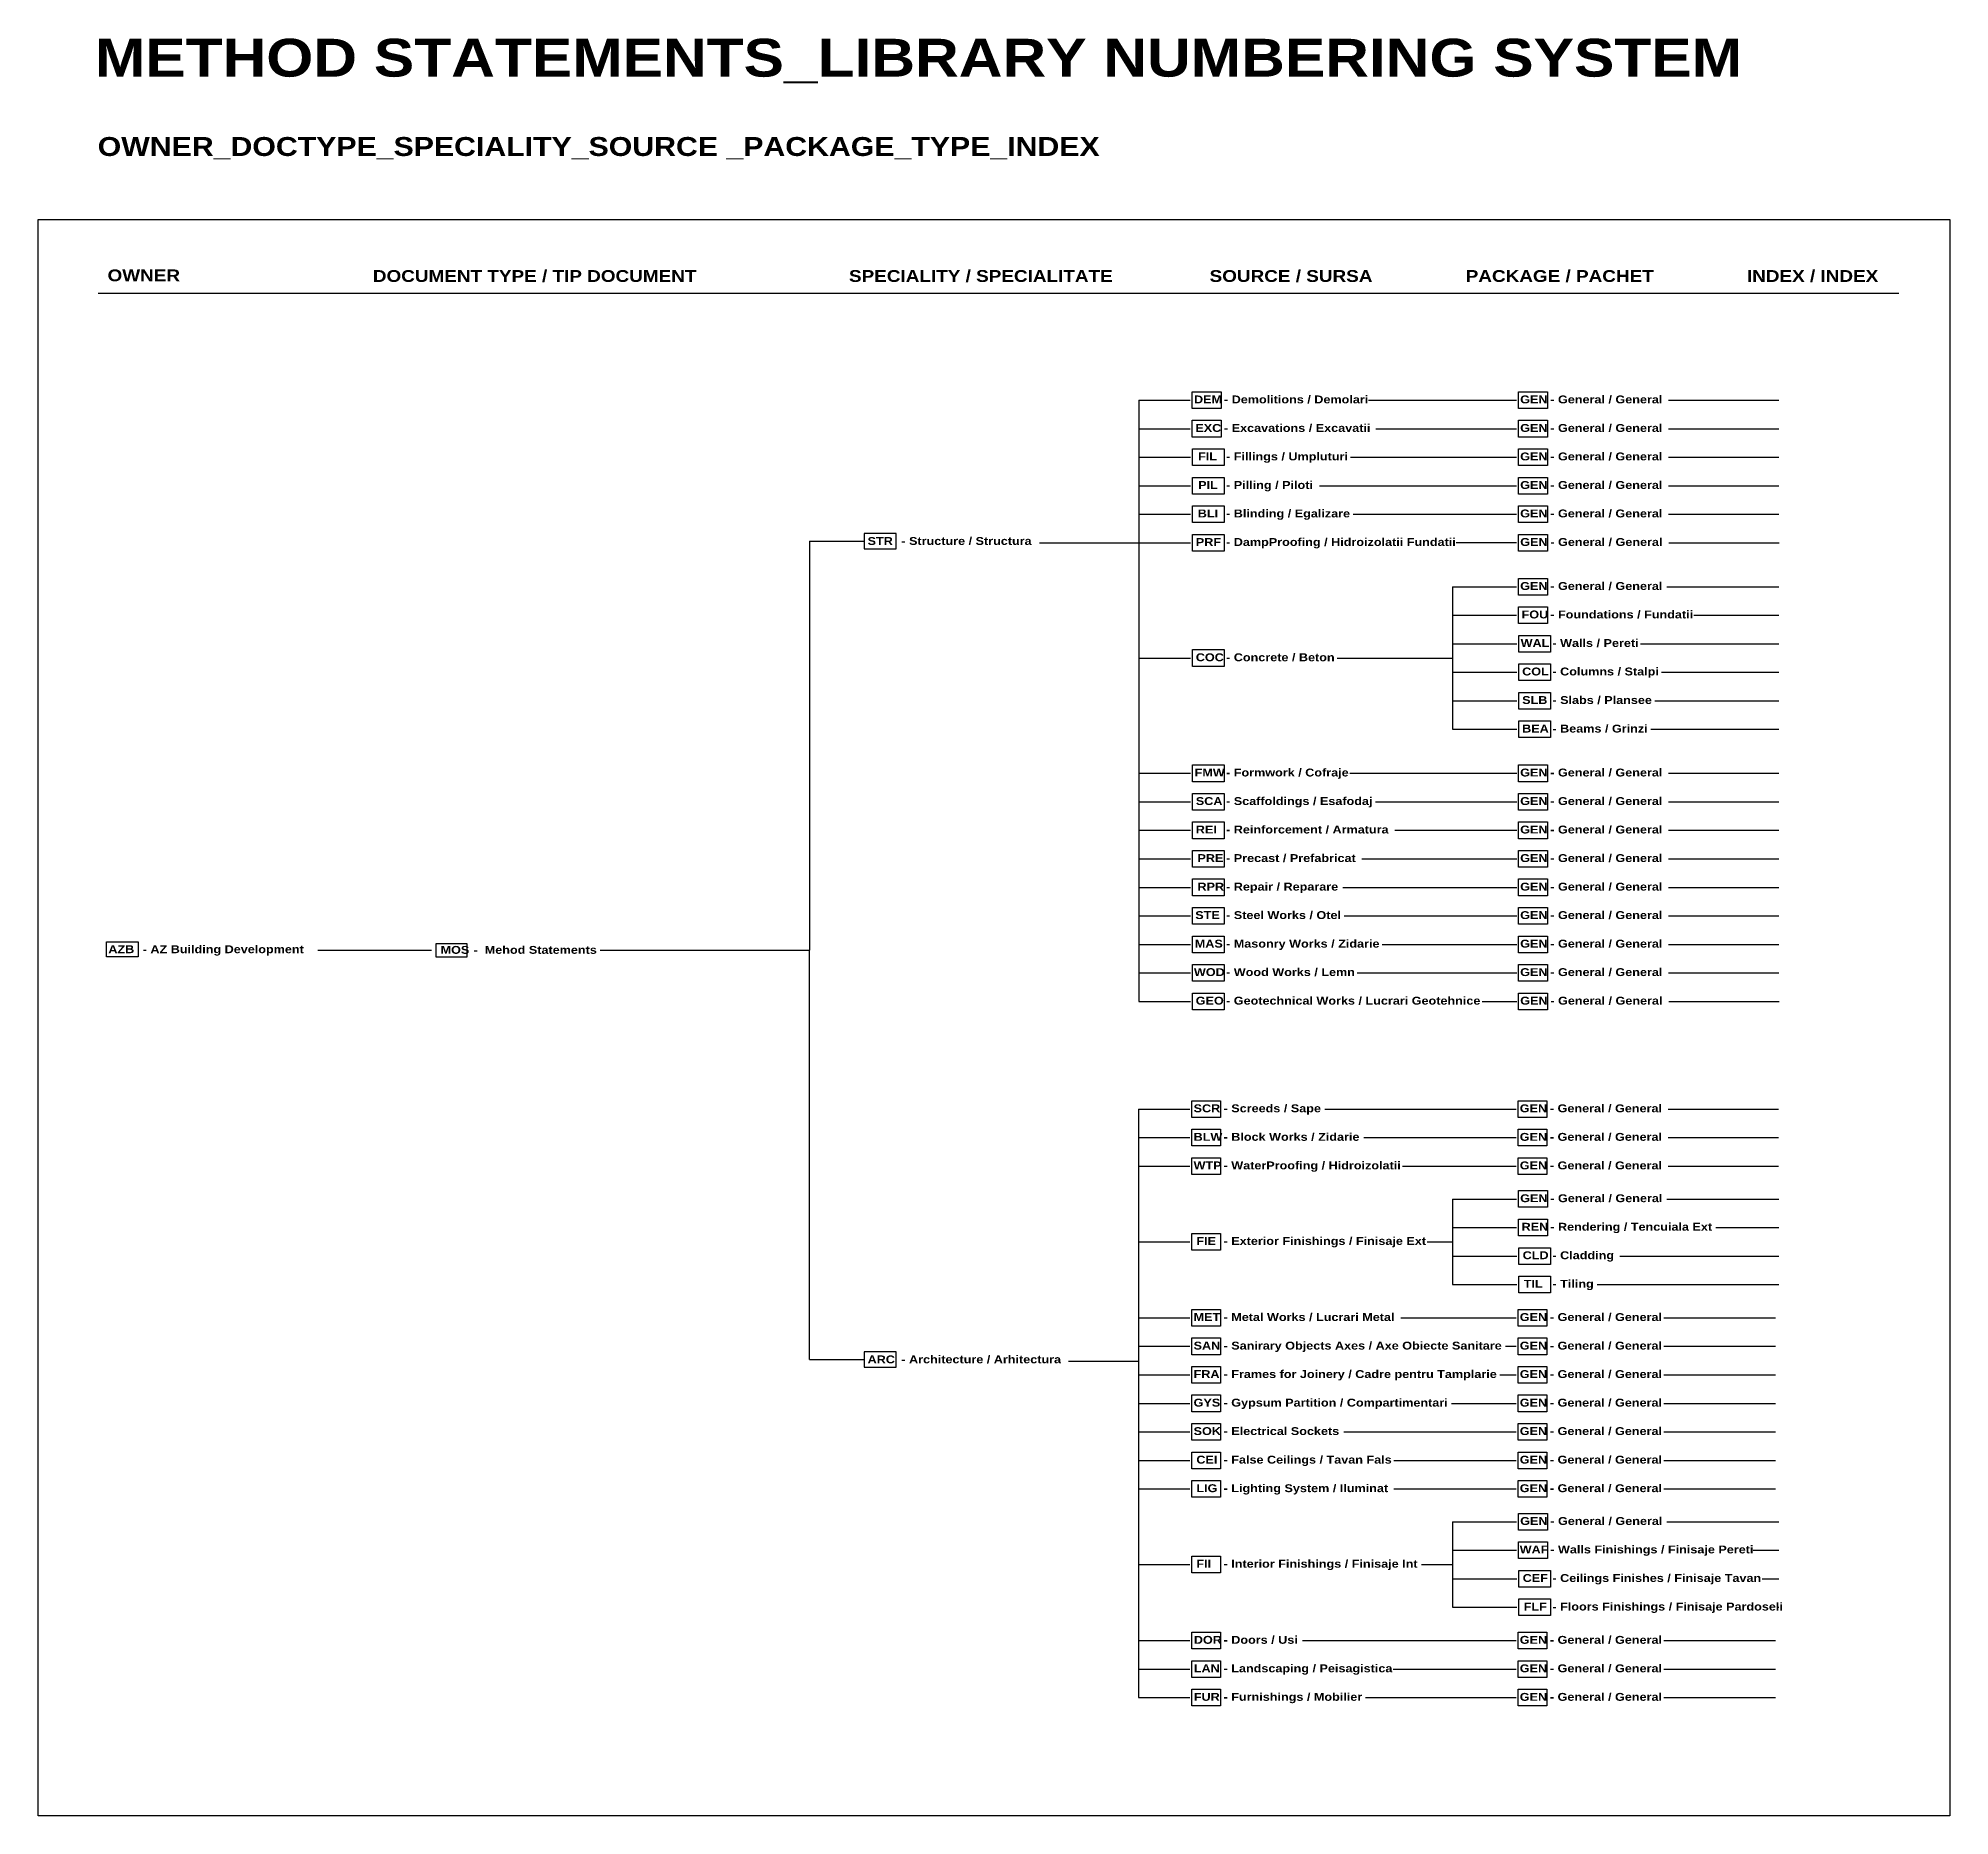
# Model space of a CAD drawing. Header units: metres. Extents: x 670 to 1407, y -2770 to -142.
# Drawn here: x 669.9 to 912.3, y -2414.6 to -2189.2 of the extents above; entities that cross this region are included whole.
import ezdxf

# ---------------------------------------------------------------- set-up
doc = ezdxf.new("R2010")
doc.units = ezdxf.units.M
doc.styles.add('Arial Black', font='ariblk.ttf')

msp = doc.modelspace()

# ---------------------------------------------------------------- texts
at = {"style": 'Arial Black'}
for s, width, gutter_width, heights, insert, char_height, attachment_point in [('METHOD STATEMENTS_LIBRARY NUMBERING SYSTEM  ', 219.0323, 90.78, [1.31], (677.06, -2189.25), 4.8, 1), ('OWNER_DOCTYPE_SPECIALITY_SOURCE _PACKAGE_TYPE_INDEX  ', 139.7027, 1, [1.31], (677.42, -2201.71), 2.4, 1), ('OWNER', 23.5503, 1, [0], (678.67, -2218.5), 1.5, 1), ('DOCUMENT TYPE / TIP DOCUMENT', 41.4371, 1, [0], (712.32, -2218.58), 1.5, 1), ('SPECIALITY / SPECIALITATE', 36.409, 1, [0], (772.71, -2218.58), 1.5, 1), ('SOURCE / SURSA', 23.1906, 1, [0], (818.45, -2218.58), 1.5, 1), ('PACKAGE / PACHET', 32.3155, 1, [0], (850.93, -2218.58), 1.5, 1), ('INDEX / INDEX', 32.5802, 1, [0], (886.6, -2218.58), 1.5, 1), ('DEM  ', 3.182, 1, [0], (816.47, -2234.48), 1, 1), ('- Demolitions / Demolari', 21.4189, 1, [0], (820.27, -2234.48), 1, 1), ('GEN', 3.182, 1, [0], (857.84, -2234.48), 1, 1), ('- General / General', 21.4189, 1, [0], (861.66, -2234.48), 1, 1), ('EXC  ', 3.182, 1, [0], (816.64, -2238.1), 1, 1), ('- Excavations / Excavatii', 21.4189, 1, [0], (820.27, -2238.1), 1, 1), ('GEN', 3.182, 1, [0], (857.84, -2238.1), 1, 1), ('- General / General', 21.4189, 1, [0], (861.66, -2238.1), 1, 1), ('FIL ', 3.182, 1, [0], (816.99, -2241.71), 1, 1), ('- Fillings / Umpluturi', 21.4189, 1, [0], (820.54, -2241.71), 1, 1), ('GEN', 3.182, 1, [0], (857.84, -2241.71), 1, 1), ('- General / General', 21.4189, 1, [0], (861.66, -2241.71), 1, 1), ('PIL ', 3.444, 1, [0], (817, -2245.33), 1, 1), ('- Pilling / Piloti', 21.4189, 1, [0], (820.54, -2245.33), 1, 1), ('GEN', 3.182, 1, [0], (857.84, -2245.33), 1, 1), ('- General / General', 21.4189, 1, [0], (861.66, -2245.33), 1, 1), ('BLI ', 3.444, 1, [0], (816.95, -2248.94), 1, 1), ('- Blinding / Egalizare', 21.4189, 1, [0], (820.54, -2248.94), 1, 1), ('GEN', 3.182, 1, [0], (857.84, -2248.94), 1, 1), ('- General / General', 21.4189, 1, [0], (861.66, -2248.94), 1, 1), ('STR ', 3.606, 1, [0], (775.07, -2253.45), 1, 7), ('- Structure / Structura', 22.9283, 1, [0], (779.35, -2253.46), 1, 7), ('PRF ', 3.444, 1, [0], (816.7, -2252.56), 1, 1), ('- DampProofing / Hidroizolatii Fundatii', 28.733, 1, [0], (820.54, -2252.56), 1, 1), ('GEN', 3.182, 1, [0], (857.85, -2252.56), 1, 1), ('- General / General', 21.4189, 1, [0], (861.67, -2252.56), 1, 1), ('GEN', 3.182, 1, [0], (857.84, -2258.14), 1, 1), ('- General / General', 21.4189, 1, [0], (861.66, -2258.14), 1, 1), ('FOU ', 3.182, 1, [0], (858.02, -2261.75), 1, 1), ('- Foundations / Fundatii', 21.4189, 1, [0], (861.66, -2261.75), 1, 1), ('WAL ', 3.182, 1, [0], (857.9, -2265.37), 1, 1), ('- Walls / Pereti', 21.4189, 1, [0], (861.93, -2265.37), 1, 1), ('COC ', 3.6339, 1, [0], (816.7, -2267.18), 1, 1), ('- Concrete / Beton', 30.5029, 1, [0], (820.54, -2267.18), 1, 1), ('COL', 3.2946, 1, [0], (858.09, -2268.98), 1, 1), ('- Columns / Stalpi', 21.4189, 1, [0], (861.93, -2268.98), 1, 1), ('SLB', 3.2946, 1, [0], (858.09, -2272.6), 1, 1), ('- Slabs / Plansee', 21.4189, 1, [0], (861.93, -2272.6), 1, 1), ('BEA', 3.2946, 1, [0], (858.09, -2276.22), 1, 1), ('- Beams / Grinzi', 21.4189, 1, [0], (861.93, -2276.22), 1, 1), ('FMW ', 3.444, 1, [0], (816.55, -2281.79), 1, 1), ('- Formwork / Cofraje', 18.745, 1, [0], (820.54, -2281.79), 1, 1), ('GEN', 3.182, 1, [0], (857.84, -2281.79), 1, 1), ('- General / General', 21.4189, 1, [0], (861.66, -2281.79), 1, 1), ('SCA ', 3.444, 1, [0], (816.7, -2285.41), 1, 1), ('- Scaffoldings / Esafodaj', 24.6831, 1, [0], (820.54, -2285.41), 1, 1), ('GEN', 3.182, 1, [0], (857.84, -2285.41), 1, 1), ('- General / General', 21.4189, 1, [0], (861.66, -2285.41), 1, 1), ('REI ', 3.444, 1, [0], (816.7, -2289.02), 1, 1), ('- Reinforcement / Armatura', 30.1243, 1, [0], (820.54, -2289.02), 1, 1), ('GEN', 3.182, 1, [0], (857.84, -2289.02), 1, 1), ('- General / General', 21.4189, 1, [0], (861.66, -2289.02), 1, 1), ('PRE ', 3.444, 1, [0], (816.91, -2292.64), 1, 1), ('- Precast / Prefabricat', 24.6831, 1, [0], (820.54, -2292.64), 1, 1), ('GEN', 3.182, 1, [0], (857.84, -2292.64), 1, 1), ('- General / General', 21.4189, 1, [0], (861.66, -2292.64), 1, 1), ('RPR ', 3.444, 1, [0], (816.91, -2296.26), 1, 1), ('- Repair / Reparare', 24.6831, 1, [0], (820.54, -2296.26), 1, 1), ('GEN', 3.182, 1, [0], (857.84, -2296.26), 1, 1), ('- General / General', 21.4189, 1, [0], (861.66, -2296.26), 1, 1), ('STE ', 3.444, 1, [0], (816.63, -2299.87), 1, 1), ('- Steel Works / Otel', 24.6831, 1, [0], (820.54, -2299.87), 1, 1), ('GEN', 3.182, 1, [0], (857.84, -2299.87), 1, 1), ('- General / General', 21.4189, 1, [0], (861.66, -2299.87), 1, 1), ('AZB ', 27.2427, 1, [0], (678.77, -2304.2), 1, 1), ('- AZ Building Development', 27.2427, 1, [0], (683.13, -2304.2), 1, 1), ('MOS  ', 3.6133, 1, [0], (720.91, -2304.28), 1, 1), ('-  Mehod Statements', 17.8363, 1, [0], (725.09, -2304.28), 1, 1), ('MAS ', 3.444, 1, [0], (816.57, -2303.49), 1, 1), ('- Masonry Works / Zidarie', 24.6831, 1, [0], (820.54, -2303.49), 1, 1), ('GEN', 3.182, 1, [0], (857.84, -2303.49), 1, 1), ('- General / General', 21.4189, 1, [0], (861.66, -2303.49), 1, 1), ('WOD ', 3.444, 1, [0], (816.46, -2307.1), 1, 1), ('- Wood Works / Lemn', 24.6831, 1, [0], (820.54, -2307.1), 1, 1), ('GEN', 3.182, 1, [0], (857.84, -2307.1), 1, 1), ('- General / General', 21.4189, 1, [0], (861.66, -2307.1), 1, 1), ('GEO', 3.161, 1, [0], (816.69, -2310.72), 1, 1), ('- Geotechnical Works / Lucrari Geotehnice', 32.9053, 1, [0], (820.54, -2310.72), 1, 1), ('GEN', 3.182, 1, [0], (857.85, -2310.72), 1, 1), ('- General / General', 21.4189, 1, [0], (861.67, -2310.72), 1, 1), ('SCR  ', 3.182, 1, [0], (816.42, -2324.37), 1, 1), ('- Screeds / Sape', 21.4189, 1, [0], (820.22, -2324.37), 1, 1), ('GEN', 3.182, 1, [0], (857.79, -2324.37), 1, 1), ('- General / General', 21.4189, 1, [0], (861.61, -2324.37), 1, 1), ('BLW  ', 3.182, 1, [0], (816.42, -2327.99), 1, 1), ('- Block Works / Zidarie', 21.4189, 1, [0], (820.22, -2327.99), 1, 1), ('GEN', 3.182, 1, [0], (857.79, -2327.99), 1, 1), ('- General / General', 21.4189, 1, [0], (861.61, -2327.99), 1, 1), ('WTP  ', 3.182, 1, [0], (816.42, -2331.61), 1, 1), ('- WaterProofing / Hidroizolatii', 27.3119, 1, [0], (820.22, -2331.61), 1, 1), ('GEN', 3.182, 1, [0], (857.79, -2331.61), 1, 1), ('- General / General', 21.4189, 1, [0], (861.61, -2331.61), 1, 1), ('GEN', 3.182, 1, [0], (857.84, -2335.77), 1, 1), ('- General / General', 21.4189, 1, [0], (861.66, -2335.77), 1, 1), ('REN ', 3.182, 1, [0], (858.02, -2339.39), 1, 1), ('- Rendering / Tencuiala Ext', 21.4189, 1, [0], (861.66, -2339.39), 1, 1), ('FIE  ', 3.182, 1, [0], (816.77, -2341.19), 1, 1), ('- Exterior Finishings / Finisaje Ext', 27.3119, 1, [0], (820.22, -2341.19), 1, 1), ('CLD ', 3.8206, 1, [0], (858.16, -2343), 1, 1), ('- Cladding ', 21.4189, 1, [0], (861.93, -2343), 1, 1), ('TIL', 3.2946, 1, [0], (858.29, -2346.62), 1, 1), ('- Tiling ', 21.4189, 1, [0], (861.93, -2346.62), 1, 1), ('MET  ', 3.182, 1, [0], (816.42, -2350.84), 1, 1), ('- Metal Works / Lucrari Metal', 24.5496, 1, [0], (820.22, -2350.84), 1, 1), ('GEN', 3.182, 1, [0], (857.79, -2350.84), 1, 1), ('- General / General', 21.4189, 1, [0], (861.61, -2350.84), 1, 1), ('ARC ', 3.606, 1, [0], (775.07, -2357.22), 1, 7), ('- Architecture / Arhitectura', 22.9283, 1, [0], (779.35, -2357.23), 1, 7), ('SAN  ', 3.182, 1, [0], (816.42, -2354.46), 1, 1), ('- Sanirary Objects Axes / Axe Obiecte Sanitare', 35.8435, 1, [0], (820.22, -2354.46), 1, 1), ('GEN', 3.182, 1, [0], (857.79, -2354.46), 1, 1), ('- General / General', 21.4189, 1, [0], (861.61, -2354.46), 1, 1), ('FRA  ', 3.182, 1, [0], (816.42, -2358.07), 1, 1), ('- Frames for Joinery / Cadre pentru Tamplarie', 35.8435, 1, [0], (820.22, -2358.07), 1, 1), ('GEN', 3.182, 1, [0], (857.79, -2358.07), 1, 1), ('- General / General', 21.4189, 1, [0], (861.61, -2358.07), 1, 1), ('GYS  ', 3.182, 1, [0], (816.42, -2361.69), 1, 1), ('- Gypsum Partition / Compartimentari ', 35.8435, 1, [0], (820.22, -2361.69), 1, 1), ('GEN', 3.182, 1, [0], (857.79, -2361.69), 1, 1), ('- General / General', 21.4189, 1, [0], (861.61, -2361.69), 1, 1), ('SOK  ', 3.182, 1, [0], (816.42, -2365.3), 1, 1), ('- Electrical Sockets  ', 35.8435, 1, [0], (820.22, -2365.3), 1, 1), ('GEN', 3.182, 1, [0], (857.79, -2365.3), 1, 1), ('- General / General', 21.4189, 1, [0], (861.61, -2365.3), 1, 1), ('CEI  ', 3.182, 1, [0], (816.77, -2368.92), 1, 1), ('- False Ceilings / Tavan Fals', 27.3119, 1, [0], (820.22, -2368.92), 1, 1), ('GEN', 3.182, 1, [0], (857.79, -2368.92), 1, 1), ('- General / General', 21.4189, 1, [0], (861.61, -2368.92), 1, 1), ('LIG  ', 3.182, 1, [0], (816.77, -2372.54), 1, 1), ('- Lighting System / Iluminat', 27.3119, 1, [0], (820.22, -2372.54), 1, 1), ('GEN', 3.182, 1, [0], (857.79, -2372.54), 1, 1), ('- General / General', 21.4189, 1, [0], (861.61, -2372.54), 1, 1), ('GEN', 3.182, 1, [0], (857.84, -2376.7), 1, 1), ('- General / General', 21.4189, 1, [0], (861.66, -2376.7), 1, 1), ('WAF', 2.8998, 1, [0], (857.78, -2380.31), 1, 1), ('- Walls Finishings / Finisaje Pereti', 31.9733, 1, [0], (861.66, -2380.31), 1, 1), ('FII  ', 3.182, 1, [0], (816.77, -2382.12), 1, 1), ('- Interior Finishings / Finisaje Int', 27.3119, 1, [0], (820.22, -2382.12), 1, 1), ('CEF ', 3.8206, 1, [0], (858.16, -2383.93), 1, 1), ('- Ceilings Finishes / Finisaje Tavan', 28.7308, 1, [0], (861.93, -2383.93), 1, 1), ('FLF', 3.2946, 1, [0], (858.29, -2387.55), 1, 1), ('- Floors Finishings / Finisaje Pardoseli ', 29.4004, 1, [0], (861.93, -2387.55), 1, 1), ('DOR  ', 3.182, 1, [0], (816.45, -2391.77), 1, 1), ('- Doors / Usi', 27.3119, 1, [0], (820.22, -2391.77), 1, 1), ('GEN', 3.182, 1, [0], (857.79, -2391.77), 1, 1), ('- General / General', 21.4189, 1, [0], (861.61, -2391.77), 1, 1), ('LAN  ', 3.182, 1, [0], (816.45, -2395.38), 1, 1), ('- Landscaping / Peisagistica', 27.3119, 1, [0], (820.22, -2395.38), 1, 1), ('GEN', 3.182, 1, [0], (857.79, -2395.38), 1, 1), ('- General / General', 21.4189, 1, [0], (861.61, -2395.38), 1, 1), ('FUR  ', 3.182, 1, [0], (816.45, -2399), 1, 1), ('- Furnishings / Mobilier', 27.3119, 1, [0], (820.22, -2399), 1, 1), ('GEN', 3.182, 1, [0], (857.79, -2399), 1, 1), ('- General / General', 21.4189, 1, [0], (861.61, -2399), 1, 1)]:
    msp.add_mtext_dynamic_manual_height_columns(s, width=width, gutter_width=gutter_width, heights=heights, dxfattribs=dict(at, insert=insert, char_height=char_height, attachment_point=attachment_point))

# ---------------------------------------------------------------- linework, layer by layer
for points in [[(669.88, -2212.18), (912.33, -2212.18), (912.33, -2414.58), (669.88, -2414.58)], [(816.24, -2234.02), (819.9, -2234.02), (819.9, -2236.13), (816.24, -2236.13)], [(857.63, -2234.02), (861.29, -2234.02), (861.29, -2236.13), (857.63, -2236.13)], [(816.24, -2237.63), (819.9, -2237.63), (819.9, -2239.75), (816.24, -2239.75)], [(857.63, -2237.63), (861.29, -2237.63), (861.29, -2239.75), (857.63, -2239.75)], [(816.29, -2241.25), (820.28, -2241.25), (820.28, -2243.36), (816.29, -2243.36)], [(857.63, -2241.25), (861.29, -2241.25), (861.29, -2243.36), (857.63, -2243.36)], [(816.29, -2244.86), (820.28, -2244.86), (820.28, -2246.98), (816.29, -2246.98)], [(857.63, -2244.86), (861.29, -2244.86), (861.29, -2246.98), (857.63, -2246.98)], [(816.29, -2248.48), (820.28, -2248.48), (820.28, -2250.6), (816.29, -2250.6)], [(857.63, -2248.48), (861.29, -2248.48), (861.29, -2250.6), (857.63, -2250.6)], [(774.64, -2253.91), (778.68, -2253.91), (778.68, -2251.99), (774.64, -2251.99)], [(816.29, -2252.1), (820.28, -2252.1), (820.28, -2254.21), (816.29, -2254.21)], [(857.64, -2252.1), (861.3, -2252.1), (861.3, -2254.21), (857.64, -2254.21)], [(857.63, -2257.67), (861.29, -2257.67), (861.29, -2259.79), (857.63, -2259.79)], [(857.63, -2261.29), (861.29, -2261.29), (861.29, -2263.41), (857.63, -2263.41)], [(816.29, -2266.71), (820.28, -2266.71), (820.28, -2268.83), (816.29, -2268.83)], [(857.68, -2264.91), (861.67, -2264.91), (861.67, -2267.02), (857.68, -2267.02)], [(857.68, -2268.52), (861.67, -2268.52), (861.67, -2270.64), (857.68, -2270.64)], [(857.68, -2272.14), (861.67, -2272.14), (861.67, -2274.25), (857.68, -2274.25)], [(857.68, -2275.75), (861.67, -2275.75), (861.67, -2277.87), (857.68, -2277.87)], [(816.29, -2281.33), (820.28, -2281.33), (820.28, -2283.45), (816.29, -2283.45)], [(857.63, -2281.33), (861.29, -2281.33), (861.29, -2283.45), (857.63, -2283.45)], [(816.29, -2284.95), (820.28, -2284.95), (820.28, -2287.06), (816.29, -2287.06)], [(857.63, -2284.95), (861.29, -2284.95), (861.29, -2287.06), (857.63, -2287.06)], [(816.29, -2288.56), (820.28, -2288.56), (820.28, -2290.68), (816.29, -2290.68)], [(857.63, -2288.56), (861.29, -2288.56), (861.29, -2290.68), (857.63, -2290.68)], [(816.29, -2292.18), (820.28, -2292.18), (820.28, -2294.29), (816.29, -2294.29)], [(857.63, -2292.18), (861.29, -2292.18), (861.29, -2294.29), (857.63, -2294.29)], [(816.29, -2295.79), (820.28, -2295.79), (820.28, -2297.91), (816.29, -2297.91)], [(857.63, -2295.79), (861.29, -2295.79), (861.29, -2297.91), (857.63, -2297.91)], [(816.29, -2299.41), (820.28, -2299.41), (820.28, -2301.53), (816.29, -2301.53)], [(857.63, -2299.41), (861.29, -2299.41), (861.29, -2301.53), (857.63, -2301.53)], [(816.29, -2303.03), (820.28, -2303.03), (820.28, -2305.14), (816.29, -2305.14)], [(857.63, -2303.03), (861.29, -2303.03), (861.29, -2305.14), (857.63, -2305.14)], [(678.53, -2303.74), (682.57, -2303.74), (682.57, -2305.65), (678.53, -2305.65)], [(720.37, -2303.98), (724.22, -2303.98), (724.22, -2305.69), (720.37, -2305.69)], [(816.29, -2306.64), (820.28, -2306.64), (820.28, -2308.76), (816.29, -2308.76)], [(857.63, -2306.64), (861.29, -2306.64), (861.29, -2308.76), (857.63, -2308.76)], [(816.29, -2310.26), (820.28, -2310.26), (820.28, -2312.37), (816.29, -2312.37)], [(857.64, -2310.26), (861.3, -2310.26), (861.3, -2312.37), (857.64, -2312.37)], [(816.19, -2323.91), (819.85, -2323.91), (819.85, -2326.03), (816.19, -2326.03)], [(857.58, -2323.91), (861.24, -2323.91), (861.24, -2326.03), (857.58, -2326.03)], [(816.19, -2327.53), (819.85, -2327.53), (819.85, -2329.64), (816.19, -2329.64)], [(857.58, -2327.53), (861.24, -2327.53), (861.24, -2329.64), (857.58, -2329.64)], [(816.19, -2331.14), (819.85, -2331.14), (819.85, -2333.26), (816.19, -2333.26)], [(857.58, -2331.14), (861.24, -2331.14), (861.24, -2333.26), (857.58, -2333.26)], [(857.63, -2335.31), (861.29, -2335.31), (861.29, -2337.42), (857.63, -2337.42)], [(857.63, -2338.92), (861.29, -2338.92), (861.29, -2341.04), (857.63, -2341.04)], [(816.19, -2340.73), (819.85, -2340.73), (819.85, -2342.85), (816.19, -2342.85)], [(857.68, -2342.54), (861.67, -2342.54), (861.67, -2344.66), (857.68, -2344.66)], [(857.68, -2346.16), (861.67, -2346.16), (861.67, -2348.27), (857.68, -2348.27)], [(816.19, -2350.38), (819.85, -2350.38), (819.85, -2352.49), (816.19, -2352.49)], [(857.58, -2350.38), (861.24, -2350.38), (861.24, -2352.49), (857.58, -2352.49)], [(816.19, -2353.99), (819.85, -2353.99), (819.85, -2356.11), (816.19, -2356.11)], [(857.58, -2353.99), (861.24, -2353.99), (861.24, -2356.11), (857.58, -2356.11)], [(774.64, -2357.68), (778.68, -2357.68), (778.68, -2355.76), (774.64, -2355.76)], [(816.19, -2357.61), (819.85, -2357.61), (819.85, -2359.72), (816.19, -2359.72)], [(857.58, -2357.61), (861.24, -2357.61), (861.24, -2359.72), (857.58, -2359.72)], [(816.19, -2361.22), (819.85, -2361.22), (819.85, -2363.34), (816.19, -2363.34)], [(857.58, -2361.22), (861.24, -2361.22), (861.24, -2363.34), (857.58, -2363.34)], [(816.19, -2364.84), (819.85, -2364.84), (819.85, -2366.96), (816.19, -2366.96)], [(857.58, -2364.84), (861.24, -2364.84), (861.24, -2366.96), (857.58, -2366.96)], [(816.19, -2368.46), (819.85, -2368.46), (819.85, -2370.57), (816.19, -2370.57)], [(857.58, -2368.46), (861.24, -2368.46), (861.24, -2370.57), (857.58, -2370.57)], [(816.19, -2372.07), (819.85, -2372.07), (819.85, -2374.19), (816.19, -2374.19)], [(857.58, -2372.07), (861.24, -2372.07), (861.24, -2374.19), (857.58, -2374.19)], [(857.63, -2376.24), (861.29, -2376.24), (861.29, -2378.35), (857.63, -2378.35)], [(857.63, -2379.85), (861.29, -2379.85), (861.29, -2381.97), (857.63, -2381.97)], [(816.19, -2381.66), (819.85, -2381.66), (819.85, -2383.78), (816.19, -2383.78)], [(857.68, -2383.47), (861.67, -2383.47), (861.67, -2385.58), (857.68, -2385.58)], [(857.68, -2387.08), (861.67, -2387.08), (861.67, -2389.2), (857.68, -2389.2)], [(816.19, -2391.31), (819.85, -2391.31), (819.85, -2393.42), (816.19, -2393.42)], [(857.58, -2391.31), (861.24, -2391.31), (861.24, -2393.42), (857.58, -2393.42)], [(816.19, -2394.92), (819.85, -2394.92), (819.85, -2397.04), (816.19, -2397.04)], [(857.58, -2394.92), (861.24, -2394.92), (861.24, -2397.04), (857.58, -2397.04)], [(816.19, -2398.54), (819.85, -2398.54), (819.85, -2400.65), (816.19, -2400.65)], [(857.58, -2398.54), (861.24, -2398.54), (861.24, -2400.65), (857.58, -2400.65)]]:
    msp.add_lwpolyline(points, close=True)
at = {"color": 8}
for points in [[(677.49, -2221.52), (905.85, -2221.52)], [(809.48, -2235.07), (815.99, -2235.07)], [(809.48, -2235.07), (809.48, -2238.69)], [(838.59, -2235.07), (857.38, -2235.07)], [(876.67, -2235.07), (890.66, -2235.07)], [(809.48, -2238.69), (815.99, -2238.69)], [(809.48, -2238.69), (809.48, -2242.31)], [(839.54, -2238.69), (857.38, -2238.69)], [(876.67, -2238.69), (890.66, -2238.69)], [(809.48, -2242.31), (816.04, -2242.31)], [(809.48, -2242.31), (809.48, -2245.92)], [(836.3, -2242.31), (857.38, -2242.31)], [(876.67, -2242.31), (890.66, -2242.31)], [(809.48, -2245.92), (816.04, -2245.92)], [(809.48, -2245.92), (809.48, -2249.54)], [(832.38, -2245.92), (857.38, -2245.92)], [(876.67, -2245.92), (890.66, -2245.92)], [(809.48, -2249.54), (816.04, -2249.54)], [(809.48, -2249.54), (809.48, -2253.16)], [(836.64, -2249.54), (857.38, -2249.54)], [(876.67, -2249.54), (890.66, -2249.54)], [(767.7, -2252.95), (767.65, -2356.72)], [(767.7, -2252.95), (774.64, -2252.95)], [(796.86, -2253.16), (809.48, -2253.16)], [(809.48, -2253.16), (816.04, -2253.16)], [(809.48, -2253.16), (809.48, -2282.39)], [(857.39, -2253.16), (849.72, -2253.16)], [(876.68, -2253.16), (890.67, -2253.16)], [(849.27, -2258.73), (857.38, -2258.73)], [(849.27, -2258.73), (849.27, -2262.35)], [(876.46, -2258.73), (890.66, -2258.73)], [(849.27, -2262.35), (857.38, -2262.35)], [(849.27, -2262.35), (849.27, -2265.96)], [(879.88, -2262.35), (890.66, -2262.35)], [(849.27, -2265.96), (857.43, -2265.96)], [(849.27, -2265.96), (849.27, -2269.58)], [(873.09, -2265.96), (890.66, -2265.96)], [(809.48, -2267.77), (816.04, -2267.77)], [(834.63, -2267.77), (849.27, -2267.77)], [(849.27, -2269.58), (857.43, -2269.58)], [(849.27, -2269.58), (849.27, -2273.2)], [(875.76, -2269.58), (890.66, -2269.58)], [(849.27, -2273.2), (857.43, -2273.2)], [(849.27, -2273.2), (849.27, -2276.81)], [(874.92, -2273.2), (890.66, -2273.2)], [(849.27, -2276.81), (857.43, -2276.81)], [(874.4, -2276.81), (890.66, -2276.81)], [(809.48, -2282.39), (816.04, -2282.39)], [(809.48, -2282.39), (809.48, -2286)], [(836.22, -2282.39), (857.43, -2282.39)], [(876.67, -2282.39), (890.66, -2282.39)], [(809.48, -2286), (816.04, -2286)], [(809.48, -2286), (809.48, -2289.62)], [(839.47, -2286), (857.43, -2286)], [(876.67, -2286), (890.66, -2286)], [(809.48, -2289.62), (816.04, -2289.62)], [(809.48, -2289.62), (809.48, -2293.24)], [(841.95, -2289.62), (857.43, -2289.62)], [(876.67, -2289.62), (890.66, -2289.62)], [(809.48, -2293.24), (816.04, -2293.24)], [(809.48, -2293.24), (809.48, -2296.85)], [(837.76, -2293.24), (857.43, -2293.24)], [(876.67, -2293.24), (890.66, -2293.24)], [(809.48, -2296.85), (816.04, -2296.85)], [(809.48, -2296.85), (809.48, -2300.47)], [(835.35, -2296.85), (857.43, -2296.85)], [(876.67, -2296.85), (890.66, -2296.85)], [(809.48, -2300.47), (816.04, -2300.47)], [(809.48, -2300.47), (809.48, -2304.08)], [(835.5, -2300.47), (857.43, -2300.47)], [(876.67, -2300.47), (890.66, -2300.47)], [(705.34, -2304.83), (719.74, -2304.83)], [(741.14, -2304.83), (767.67, -2304.83)], [(809.48, -2304.08), (816.04, -2304.08)], [(809.48, -2304.08), (809.48, -2307.7)], [(840.35, -2304.08), (857.43, -2304.08)], [(876.67, -2304.08), (890.66, -2304.08)], [(809.48, -2307.7), (816.04, -2307.7)], [(809.48, -2307.7), (809.48, -2311.32)], [(837.18, -2307.7), (857.43, -2307.7)], [(876.67, -2307.7), (890.66, -2307.7)], [(809.48, -2311.32), (816.04, -2311.32)], [(853.03, -2311.32), (857.43, -2311.32)], [(876.68, -2311.32), (890.67, -2311.32)], [(809.43, -2324.97), (815.94, -2324.97)], [(809.43, -2324.97), (809.43, -2328.59)], [(833.07, -2324.97), (857.33, -2324.97)], [(876.62, -2324.97), (890.61, -2324.97)], [(809.43, -2328.59), (815.94, -2328.59)], [(809.43, -2328.59), (809.43, -2332.2)], [(837.99, -2328.59), (857.33, -2328.59)], [(876.62, -2328.59), (890.61, -2328.59)], [(809.43, -2332.2), (815.94, -2332.2)], [(809.43, -2332.2), (809.43, -2347.82)], [(842.92, -2332.2), (857.33, -2332.2)], [(876.62, -2332.2), (890.61, -2332.2)], [(849.27, -2336.37), (857.38, -2336.37)], [(849.27, -2336.37), (849.27, -2347.21)], [(876.46, -2336.37), (890.66, -2336.37)], [(809.43, -2341.79), (815.94, -2341.79)], [(846.06, -2341.79), (849.27, -2341.79)], [(849.27, -2339.98), (857.38, -2339.98)], [(882.64, -2339.98), (890.66, -2339.98)], [(849.27, -2343.6), (857.43, -2343.6)], [(870.48, -2343.6), (890.66, -2343.6)], [(809.43, -2347.82), (809.43, -2351.43)], [(849.27, -2347.21), (857.43, -2347.21)], [(867.59, -2347.21), (890.66, -2347.21)], [(809.43, -2351.43), (815.94, -2351.43)], [(809.43, -2351.43), (809.43, -2355.05)], [(842.71, -2351.43), (857.33, -2351.43)], [(876.05, -2351.43), (890.23, -2351.43)], [(809.43, -2355.05), (815.94, -2355.05)], [(809.43, -2355.05), (809.43, -2358.67)], [(855.98, -2355.05), (857.33, -2355.05)], [(876.05, -2355.05), (890.23, -2355.05)], [(767.7, -2356.72), (774.64, -2356.72)], [(800.56, -2356.92), (809.43, -2356.92)], [(809.43, -2358.67), (815.94, -2358.67)], [(809.43, -2358.67), (809.43, -2362.28)], [(855.28, -2358.67), (857.33, -2358.67)], [(876.05, -2358.67), (890.23, -2358.67)], [(809.43, -2362.28), (815.94, -2362.28)], [(809.43, -2362.28), (809.43, -2365.9)], [(849.11, -2362.28), (857.33, -2362.28)], [(876.05, -2362.28), (890.23, -2362.28)], [(809.43, -2365.9), (815.94, -2365.9)], [(809.43, -2365.9), (809.43, -2369.52)], [(835.49, -2365.9), (857.33, -2365.9)], [(876.05, -2365.9), (890.23, -2365.9)], [(809.43, -2369.52), (815.94, -2369.52)], [(809.43, -2369.52), (809.43, -2373.13)], [(841.8, -2369.52), (857.33, -2369.52)], [(876.05, -2369.52), (890.23, -2369.52)], [(809.43, -2373.13), (815.94, -2373.13)], [(809.43, -2373.13), (809.43, -2388.75)], [(841.8, -2373.13), (857.33, -2373.13)], [(876.05, -2373.13), (890.23, -2373.13)], [(849.27, -2377.29), (857.38, -2377.29)], [(849.27, -2377.29), (849.27, -2388.14)], [(876.46, -2377.29), (890.66, -2377.29)], [(809.43, -2382.72), (815.94, -2382.72)], [(845.32, -2382.72), (849.27, -2382.72)], [(849.27, -2380.91), (857.38, -2380.91)], [(887.4, -2380.91), (890.66, -2380.91)], [(849.27, -2384.53), (857.43, -2384.53)], [(888.53, -2384.53), (890.66, -2384.53)], [(849.27, -2388.14), (857.43, -2388.14)], [(890.6, -2388.14), (890.66, -2388.14)], [(809.43, -2388.75), (809.43, -2392.36)], [(809.43, -2392.36), (815.94, -2392.36)], [(809.43, -2392.36), (809.43, -2395.98)], [(830.22, -2392.36), (857.33, -2392.36)], [(876.05, -2392.36), (890.23, -2392.36)], [(809.43, -2395.98), (815.94, -2395.98)], [(809.43, -2395.98), (809.43, -2399.6)], [(841.73, -2395.98), (857.33, -2395.98)], [(876.05, -2395.98), (890.23, -2395.98)], [(809.43, -2399.6), (815.94, -2399.6)], [(838.24, -2399.6), (857.33, -2399.6)], [(876.05, -2399.6), (890.23, -2399.6)]]:
    msp.add_lwpolyline(points, dxfattribs=at)

msp.set_redraw_order([(e.dxf.handle, doc.entitydb.next_handle()) for e in msp.query("TEXT MTEXT ATTDEF DIMENSION ARC_DIMENSION")])  # texts and dimensions are drawn at this point

doc.saveas('drawing.dxf')
